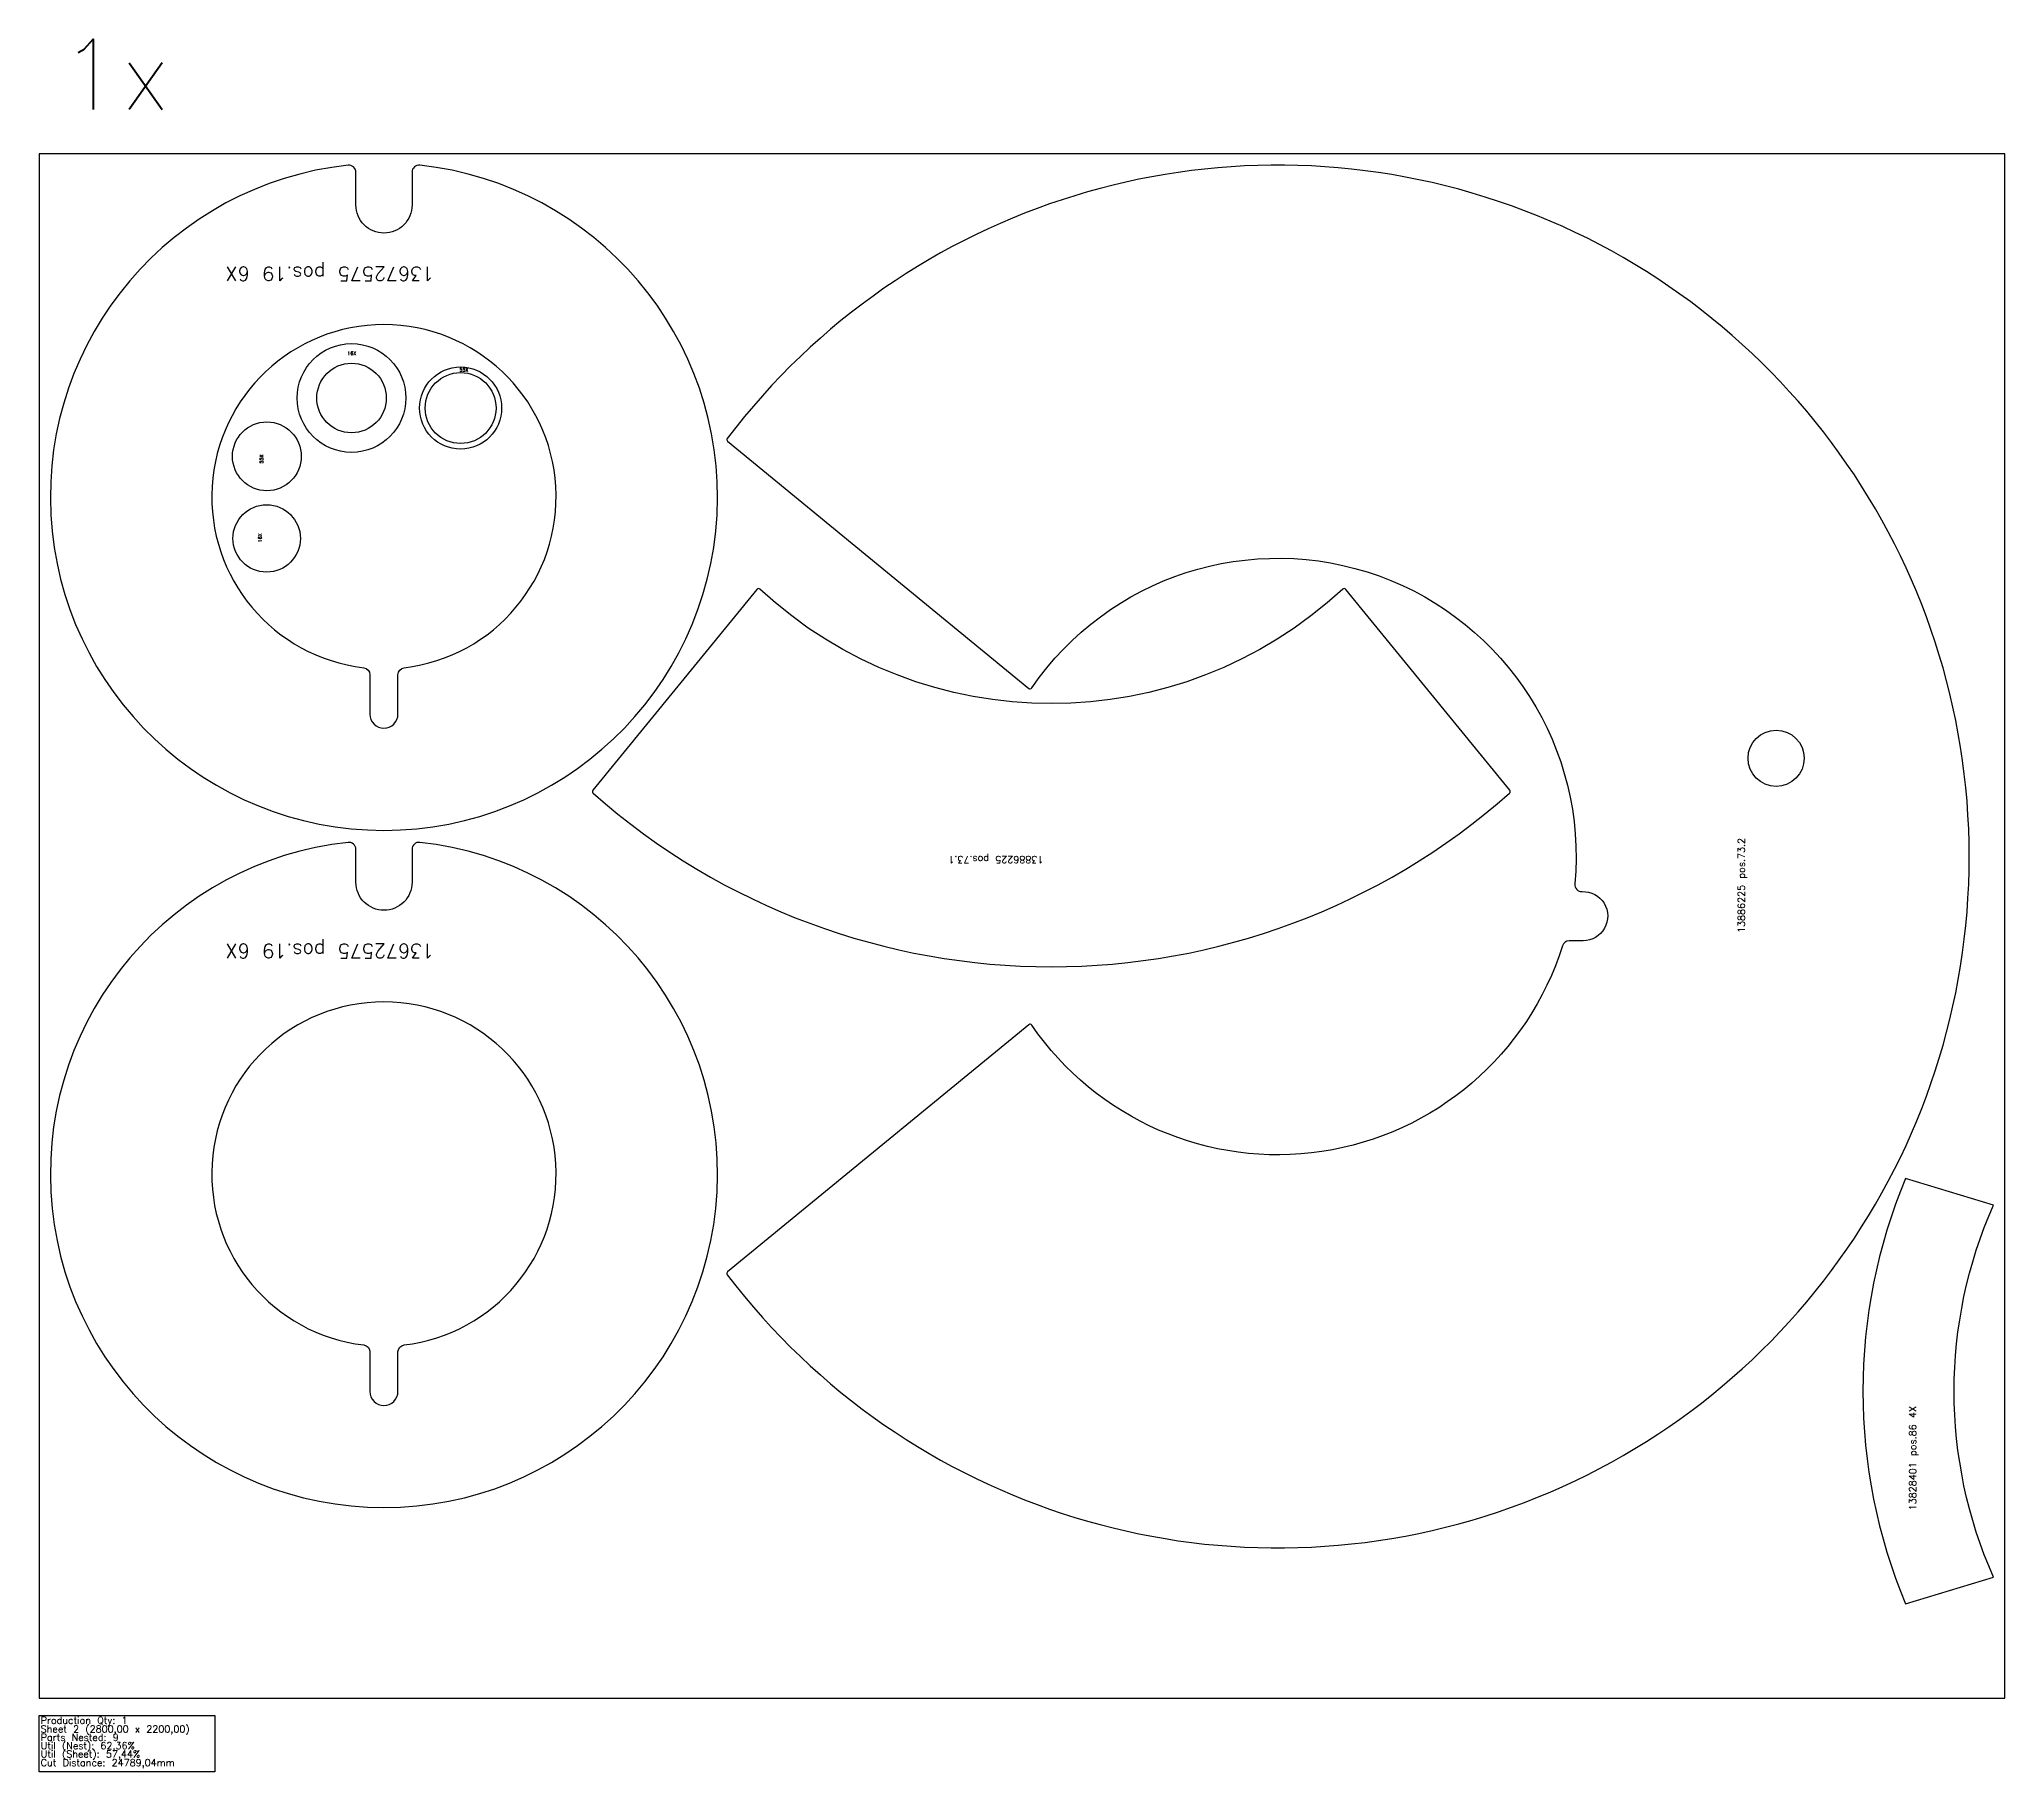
# Model space of a CAD drawing. Header units: millimetres. Extents: x 0 to 11020, y -105 to 2363.
# Drawn here: x 2940 to 5740, y -105 to 2363 of the extents above; entities that cross this region are included whole.
import ezdxf

# ---------------------------------------------------------------- set-up
doc = ezdxf.new("R2010")
doc.units = ezdxf.units.MM
for name, color, linetype in [('--NestedParts--', 7, 'Continuous'), ('sheet', 24, 'Continuous'), ('Stats', 7, 'Continuous'), ('Texto', 7, 'Continuous')]:
    doc.layers.add(name, color=color, linetype=linetype)
doc.styles.get("Standard").update_dxf_attribs({"font": 'txt.shx'})

msp = doc.modelspace()

# ---------------------------------------------------------------- texts
at = {"insert": (2953.4, 2363.3), "char_height": 100, "attachment_point": 1}
msp.add_mtext_dynamic_manual_height_columns('{\\W0.180086; }1x', width=169.351, gutter_width=1, heights=[0], dxfattribs=at)
at = {"layer": 'Stats', "color": 60}
for s, p in [('Production Qty: 1', (2942, -37)), ('Sheet 2 (2800,00 x 2200,00)', (2942, -49)), ('Parts Nested: 9', (2942, -61)), ('Util (Nest): 62,36%', (2942, -73)), ('Util (Sheet): 57,44%', (2942, -85)), ('Cut Distance: 24789,04mm', (2942, -97))]:
    msp.add_text(s, height=10, dxfattribs=at).set_placement(p)
at = {"layer": 'Texto', "color": 3, "attachment_point": 1}
for s, insert, char_height, width, rotation in [('13672575 pos.19 6X', (3502.6, 2019.2), 20, 288.466, 180), ('55X', (3254.1, 1758.8), 5, 1.27, 90), ('16X', (3251.8, 1646.5), 5, 1.27, 90), ('13886225 pos.73.2', (5359.7, 1090), 10, 464.106, 90), ('13886225 pos.73.1', (4370.5, 1189.4), 10, 464.106, 180), ('13672575 pos.19 6X', (3502.6, 1054.3), 20, 288.466, 180), ('{\\W9.54401;   }13828401 pos.86 4X', (5604.1, 267.4), 10, 349.599, 90)]:
    msp.add_mtext(s, dxfattribs=dict(at, insert=insert, char_height=char_height, width=width, rotation=rotation))
at = {"layer": 'Texto', "color": 3, "char_height": 5, "width": 1.27, "attachment_point": 1}
for s, insert in [('16X', (3378.8, 1918.3)), ('55X', (3538.5, 1894.8))]:
    msp.add_mtext(s, dxfattribs=dict(at, insert=insert))

# ---------------------------------------------------------------- linework, layer by layer
at = {"layer": '--NestedParts--', "color": 7}
for points in [[(3379.9, 2183.9, 18.54608), (3482.1, 2183.9, 0.446132), (3471, 2174), (3471, 2127.2, -0.414214), (3431, 2087.2), (3431, 2087.2, -0.414214), (3391, 2127.2), (3391, 2174, 0.446132)], [(3920.6, 1790.6), (4349.5, 1438.5, 0.439837), (4353.8, 1439.1, -0.773343), (5127.6, 1159.8, 0.453792), (5138, 1148.9, -1.020736), (5139.4, 1078.9), (5119.6, 1078.9, 0.327872), (5110, 1071.9, -0.626057), (4353.8, 958.7, 0.439837), (4349.5, 959.3), (3920.6, 607.3, 0.403202), (3920.1, 603.1, 2.96973), (3920.1, 1794.7, 0.403202)], [(3402.2, 1467.9, -0.380149), (3411, 1458), (3411, 1401.7, 0.414214), (3431, 1381.7), (3431, 1381.7, 0.414214), (3451, 1401.7), (3451, 1458, -0.380149), (3459.8, 1467.9, 16.974421)], [(5034.9, 1293.4), (4801.3, 1579.6, 0.433065), (4796.9, 1579.9, -0.392803), (3966.6, 1579.9, 0.433065), (3962.2, 1579.6), (3728.6, 1293.4, 0.402577), (3728.9, 1289.3, 0.378993), (5034.6, 1289.3, 0.402577)], [(3379.9, 1219.1, 18.54608), (3482.1, 1219.1, 0.446132), (3471, 1209.2), (3471, 1162.3, -0.414214), (3431, 1122.3), (3431, 1122.3, -0.414214), (3391, 1162.3), (3391, 1209.2, 0.446132)], [(3402.2, 503, -0.380149), (3411, 493.1), (3411, 436.8, 0.414214), (3431, 416.8), (3431, 416.8, 0.414214), (3451, 436.8), (3451, 493.1, -0.380149), (3459.8, 503, 16.974421)], [(5724, 702.2), (5598.8, 740.2, 0.200773), (5598.8, 134.2), (5724, 172.2, -0.211324)]]:
    msp.add_lwpolyline(points, format="xyb", close=True, dxfattribs=at)
for centre, radius in [((3384.8, 1852.2), 77.5), ((3384.8, 1852.2), 49.5), ((3540.2, 1837.9), 58.5), ((3540.2, 1837.9), 50.5), ((3264.2, 1769.1), 49), ((3263.9, 1652.1), 48), ((5414.4, 1338.9), 40)]:
    msp.add_circle(centre, radius, dxfattribs=at)
at = {"layer": 'sheet', "color": 7}
msp.add_lwpolyline([(2940, 0), (5740, 0), (5740, 2200), (2940, 2200)], close=True, dxfattribs=at)
at = {"layer": 'Stats', "color": 151}
msp.add_lwpolyline([(2940, -25), (3190, -25), (3190, -105), (2940, -105), (2940, -25)], close=True, dxfattribs=at)

msp.set_redraw_order([(e.dxf.handle, doc.entitydb.next_handle()) for e in msp.query("TEXT MTEXT ATTDEF DIMENSION ARC_DIMENSION")])  # texts and dimensions are drawn at this point

doc.saveas('drawing.dxf')
